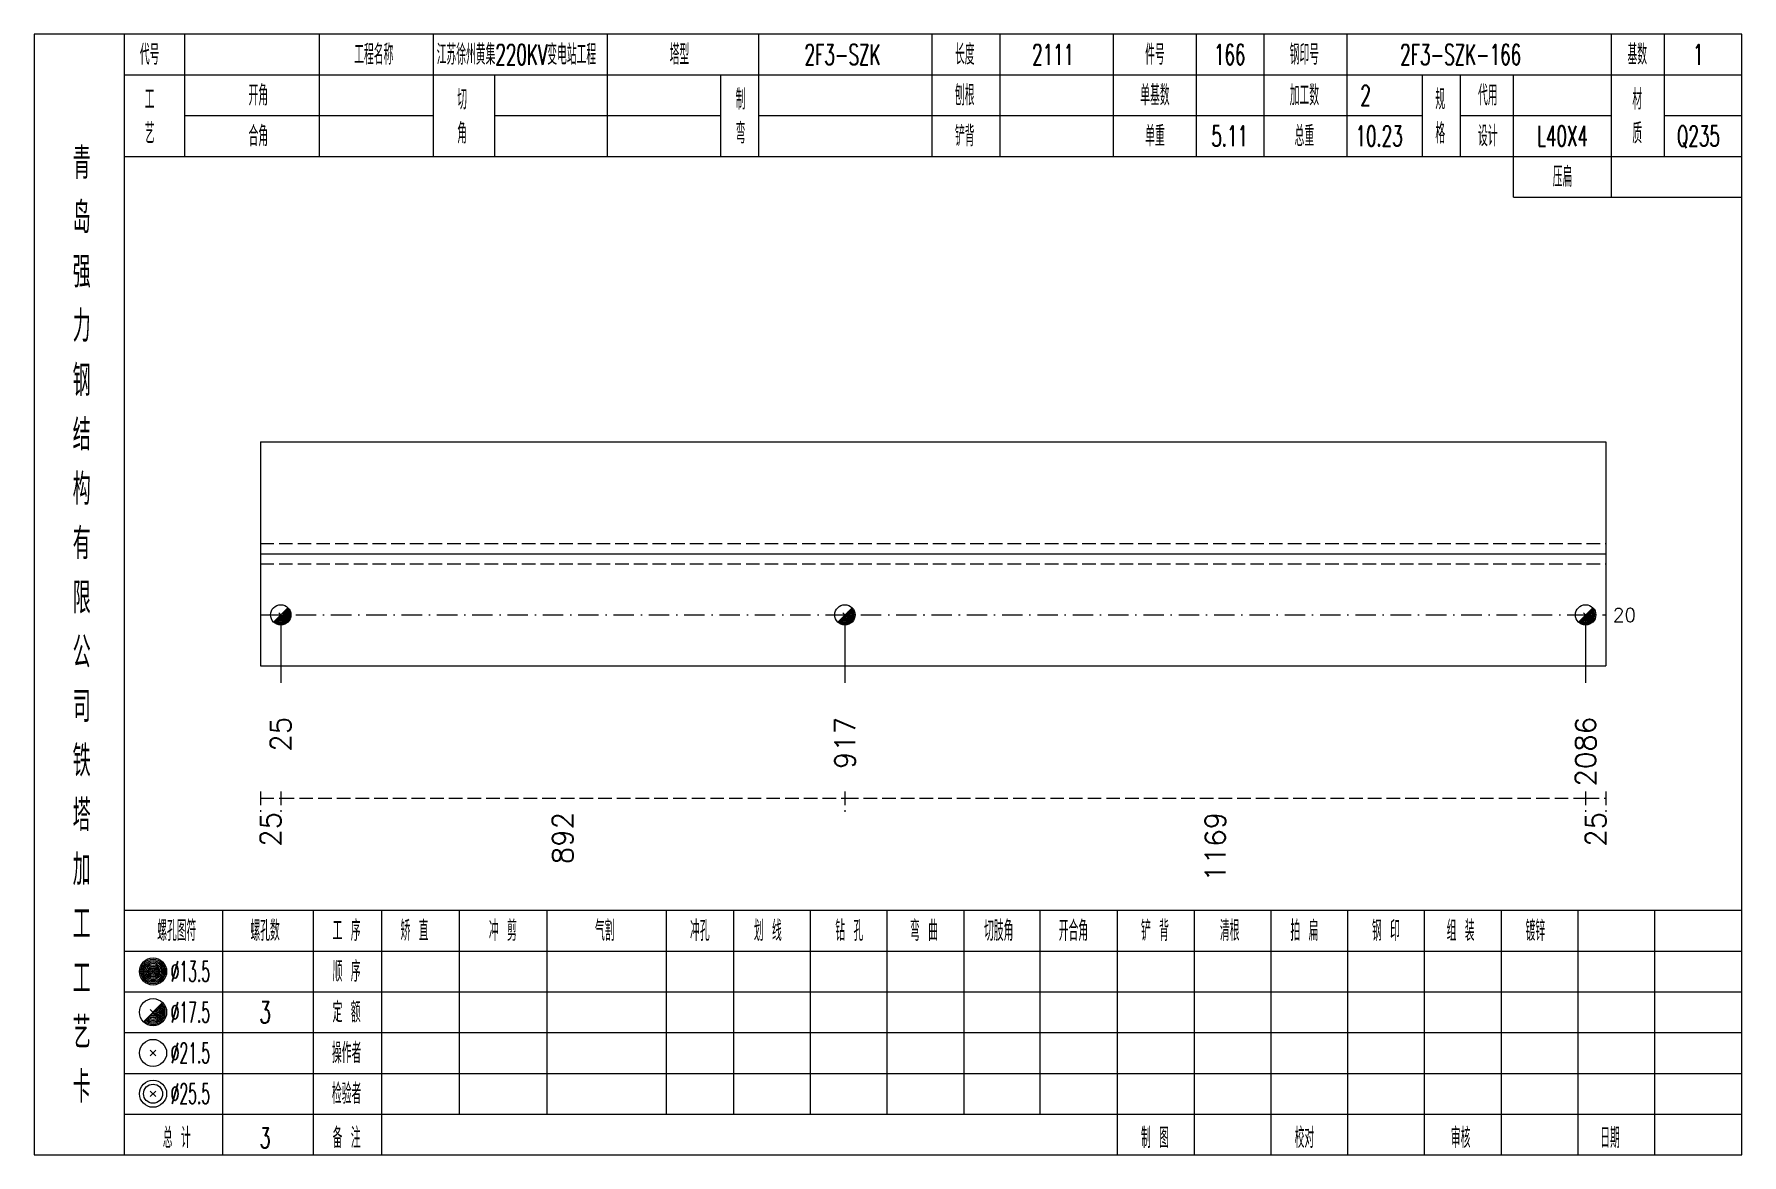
# Model space of a CAD drawing. Extents: x 0 to 4623, y -1159 to 4890.
# Drawn here: x 1557 to 1808.4, y 4050 to 4215 of the extents above; entities that cross this region are included whole.
import ezdxf
from ezdxf.enums import TextEntityAlignment as Align

# ---------------------------------------------------------------- set-up
doc = ezdxf.new("R2010")
doc.units = 0
doc.header["$MEASUREMENT"] = 0
doc.linetypes.add('一点画线', pattern=[5.2, 3, -1, 0.2, -1])
doc.linetypes.add('虚线', pattern=[2.75, 2, -0.75])
doc.layers.get('0').update_dxf_attribs({"linetype": 'CONTINUOUS', "lineweight": 25})
for name, color, linetype, lineweight in [('1', 7, 'CONTINUOUS', 25), ('4', 7, 'CONTINUOUS', 25), ('5', 7, 'CONTINUOUS', 25)]:
    doc.layers.add(name, color=color, linetype=linetype, lineweight=lineweight)
doc.styles.get("Standard").update_dxf_attribs({"font": 'simplex.shx', "width": 0.7, "height": 3, "bigfont": 'gbhzfs.shx'})

msp = doc.modelspace()

# ---------------------------------------------------------------- texts
at = {"color": 7, "linetype": 'Continuous', "lineweight": 13}
msp.add_text('20', height=2, dxfattribs=at).set_placement((1789.4, 4129.5), align=Align.MIDDLE_LEFT)
at = {"color": 8, "linetype": 'Continuous', "lineweight": 9}
for s, p in [('25', (1591.8, 4100.5)), ('892', (1634.826, 4100.5)), ('1169', (1730.876, 4100.5)), ('25', (1786.9, 4100.5))]:
    msp.add_text(s, height=3, rotation=90, dxfattribs=at).set_placement(p, align=Align.MIDDLE_RIGHT)
at = {"layer": '1', "color": 7, "linetype": 'Continuous', "lineweight": 13}
for s, p in [('25', (1593.3, 4114.5)), ('917', (1676.353, 4114.5)), ('2086', (1785.4, 4114.5))]:
    msp.add_text(s, height=3, rotation=90, dxfattribs=at).set_placement(p, align=Align.MIDDLE_RIGHT)
at = {"layer": '4', "color": 1, "linetype": 'Continuous', "lineweight": 13}
for s, height, width, p in [('代号', 3, 0.6, (1574, 4212)), ('工程名称', 3, 0.6, (1607, 4212)), ('江苏徐州黄集220KV变电站工程', 3, 0.6, (1628, 4212)), ('塔型', 3, 0.6, (1652, 4212)), ('2F3-SZK', 3, 0.6, (1676, 4212)), ('长度', 3, 0.6, (1694, 4212)), ('2111', 3, 0.6, (1707, 4212)), ('件号', 3, 0.6, (1722, 4212)), ('166', 3, 0.6, (1733, 4212)), ('钢印号', 3, 0.6, (1744, 4212)), ('2F3-SZK-166', 3, 0.6, (1767, 4212)), ('基数', 3, 0.6, (1793, 4212)), ('1', 3, 0.6, (1802, 4212)), ('工', 3, 0.6, (1574, 4205.4)), ('开角', 3, 0.6, (1590, 4206)), ('切', 3, 0.6, (1620, 4205.4)), ('制', 3, 0.6, (1661, 4205.4)), ('刨根', 3, 0.6, (1694, 4206)), ('单基数', 3, 0.6, (1722, 4206)), ('加工数', 3, 0.6, (1744, 4206)), ('2', 3, 0.6, (1753, 4206)), ('规', 3, 0.6, (1764, 4205.4)), ('代用', 3, 0.6, (1771, 4206)), ('材', 3, 0.6, (1793, 4205.4)), ('艺', 3, 0.6, (1574, 4200.4)), ('合角', 3, 0.6, (1590, 4200)), ('角', 3, 0.6, (1620, 4200.4)), ('弯', 3, 0.6, (1661, 4200.4)), ('铲背', 3, 0.6, (1694, 4200)), ('单重', 3, 0.6, (1722, 4200)), ('5.11', 3, 0.6, (1733, 4200)), ('总重', 3, 0.6, (1744, 4200)), ('10.23', 3, 0.6, (1755, 4200)), ('格', 3, 0.6, (1764, 4200.4)), ('设计', 3, 0.6, (1771, 4200)), ('L40X4', 3, 0.6, (1782, 4200)), ('质', 3, 0.6, (1793, 4200.4)), ('Q235', 3, 0.6, (1802, 4200)), ('青', 4.6, 0.8, (1564, 4196)), ('压扁', 3, 0.6, (1782, 4194)), ('岛', 4.6, 0.8, (1564, 4188)), ('强', 4.6, 0.8, (1564, 4180)), ('力', 4.6, 0.8, (1564, 4172)), ('钢', 4.6, 0.8, (1564, 4164)), ('结', 4.6, 0.8, (1564, 4156)), ('构', 4.6, 0.8, (1564, 4148)), ('有', 4.6, 0.8, (1564, 4140)), ('限', 4.6, 0.8, (1564, 4132)), ('公', 4.6, 0.8, (1564, 4124)), ('司', 4.6, 0.8, (1564, 4116)), ('铁', 4.6, 0.8, (1564, 4108)), ('塔', 4.6, 0.8, (1564, 4100)), ('加', 4.6, 0.8, (1564, 4092)), ('工', 4.6, 0.8, (1564, 4084)), ('螺孔图符', 3, 0.6, (1578, 4083)), ('螺孔数', 3, 0.6, (1591, 4083)), ('工 序', 3, 0.6, (1603, 4083)), ('矫 直', 3, 0.6, (1613, 4083)), ('冲 剪', 3, 0.6, (1626, 4083)), ('气割', 3, 0.6, (1641, 4083)), ('冲孔', 3, 0.6, (1655, 4083)), ('划 线', 3, 0.6, (1665, 4083)), ('钻 孔', 3, 0.6, (1677, 4083)), ('弯 曲', 3, 0.6, (1688, 4083)), ('切肢角', 3, 0.6, (1699, 4083)), ('开合角', 3, 0.6, (1710, 4083)), ('铲 背', 3, 0.6, (1722, 4083)), ('清根', 3, 0.6, (1733, 4083)), ('拍 扁', 3, 0.6, (1744, 4083)), ('钢 印', 3, 0.6, (1756, 4083)), ('组 装', 3, 0.6, (1767, 4083)), ('镀锌', 3, 0.6, (1778, 4083)), ('工', 4.6, 0.8, (1564, 4076)), ('%%C13.5', 3, 0.5, (1580, 4077)), ('顺 序', 3, 0.6, (1603, 4077)), ('定 额', 3, 0.6, (1603, 4071)), ('艺', 4.6, 0.8, (1564, 4068)), ('%%C17.5', 3, 0.5, (1580, 4071)), ('3', 3.2, 0.6, (1591, 4071)), ('%%C21.5', 3, 0.5, (1580, 4065)), ('操作者', 3, 0.6, (1603, 4065)), ('卡', 4.6, 0.8, (1564, 4060)), ('%%C25.5', 3, 0.5, (1580, 4059)), ('检验者', 3, 0.6, (1603, 4059)), ('总 计', 3, 0.6, (1578, 4052.5)), ('3', 3, 0.6, (1591, 4052.5)), ('备 注', 3, 0.6, (1603, 4052.5)), ('制 图', 3, 0.6, (1722, 4052.5)), ('校对', 3, 0.6, (1744, 4052.5)), ('审核', 3, 0.6, (1767, 4052.5)), ('日期', 3, 0.6, (1789, 4052.5))]:
    msp.add_text(s, height=height, dxfattribs=dict(at, width=width)).set_placement(p, align=Align.MIDDLE_CENTER)

# ---------------------------------------------------------------- blocks, each defined once
blk = doc.blocks.new('孔17.5')
at = {"layer": '5', "color": 7, "linetype": 'Continuous', "lineweight": 13}
for p, q in [((-0.707, -0.707), (0.707, 0.707)), ((-0.2, 0.2), (0.2, -0.2))]:
    blk.add_line(p, q, dxfattribs=at)
blk.add_circle((0, 0), 1, dxfattribs=at)
for radius in [0.9, 0.8, 0.7, 0.6, 0.5, 0.4, 0.3, 0.2, 0.1]:
    blk.add_arc((0, 0), radius, 225, 45, dxfattribs=at)

# ---------------------------------------------------------------- linework, layer by layer
at = {"color": 7, "linetype": 'Continuous', "lineweight": 18}
for p, q in [((1590.3, 4155), (1590.3, 4122)), ((1590.3, 4155), (1788.4, 4155)), ((1788.4, 4155), (1788.4, 4122)), ((1590.3, 4138.5), (1788.4, 4138.5))]:
    msp.add_line(p, q, dxfattribs=at)
at = {"color": 1, "linetype": '虚线', "lineweight": 18}
for p, q in [((1590.3, 4140), (1788.4, 4140)), ((1590.3, 4137), (1788.4, 4137))]:
    msp.add_line(p, q, dxfattribs=at)
at = {"color": 3, "linetype": '一点画线', "lineweight": 13}
msp.add_line((1590.3, 4129.5), (1788.4, 4129.5), dxfattribs=at)
at = {"color": 7, "linetype": 'Continuous', "lineweight": 13}
for p, q in [((1593.3, 4129.5), (1593.3, 4119.5)), ((1676.353, 4129.5), (1676.353, 4119.5)), ((1785.4, 4129.5), (1785.4, 4119.5))]:
    msp.add_line(p, q, dxfattribs=at)
at = {"color": 8, "linetype": '虚线', "lineweight": 9}
for p, q in [((1590.3, 4103.5), (1590.3, 4100.5)), ((1593.3, 4103.5), (1593.3, 4100.5)), ((1593.3, 4103.5), (1593.3, 4100.5)), ((1676.353, 4103.5), (1676.353, 4100.5)), ((1676.353, 4103.5), (1676.353, 4100.5)), ((1785.4, 4103.5), (1785.4, 4100.5)), ((1785.4, 4103.5), (1785.4, 4100.5)), ((1788.4, 4103.5), (1788.4, 4100.5)), ((1590.3, 4102.5), (1593.3, 4102.5)), ((1593.3, 4102.5), (1676.353, 4102.5)), ((1676.353, 4102.5), (1785.4, 4102.5)), ((1785.4, 4102.5), (1788.4, 4102.5))]:
    msp.add_line(p, q, dxfattribs=at)
at = {"layer": '1', "color": 7, "linetype": 'Continuous', "lineweight": 18}
msp.add_line((1590.3, 4122), (1788.4, 4122), dxfattribs=at)
at = {"layer": '4', "color": 1, "linetype": 'Continuous', "lineweight": 18}
for p, q in [((1570.3, 4050), (1570.3, 4215)), ((1579.2, 4197), (1579.2, 4215)), ((1599, 4197), (1599, 4215)), ((1615.8, 4197), (1615.8, 4215)), ((1641.4, 4197), (1641.4, 4215)), ((1663.7, 4197), (1663.7, 4215)), ((1689.2, 4197), (1689.2, 4215)), ((1699.2, 4197), (1699.2, 4215)), ((1715.9, 4197), (1715.9, 4215)), ((1728.1, 4197), (1728.1, 4215)), ((1738.1, 4197), (1738.1, 4215)), ((1750.3, 4197), (1750.3, 4215)), ((1789.2, 4191), (1789.2, 4215)), ((1797, 4197), (1797, 4215)), ((1570.3, 4209), (1808.4, 4209)), ((1624.8, 4197), (1624.8, 4209)), ((1658.1, 4197), (1658.1, 4209)), ((1761.4, 4197), (1761.4, 4209)), ((1767, 4197), (1767, 4209)), ((1774.8, 4191), (1774.8, 4209)), ((1579.2, 4203), (1615.8, 4203)), ((1624.8, 4203), (1658.1, 4203)), ((1663.7, 4203), (1761.4, 4203)), ((1767, 4203), (1789.2, 4203)), ((1797, 4203), (1808.4, 4203)), ((1570.3, 4197), (1808.4, 4197)), ((1774.8, 4191), (1808.4, 4191)), ((1570.3, 4086), (1808.4, 4086)), ((1584.8, 4050), (1584.8, 4086)), ((1598.1, 4050), (1598.1, 4086)), ((1608.2, 4050), (1608.2, 4086)), ((1619.6, 4056), (1619.6, 4086)), ((1632.5, 4056), (1632.5, 4086)), ((1650.1, 4056), (1650.1, 4086)), ((1660, 4056), (1660, 4086)), ((1671.3, 4056), (1671.3, 4086)), ((1682.6, 4056), (1682.6, 4086)), ((1693.9, 4056), (1693.9, 4086)), ((1705.1, 4056), (1705.1, 4086)), ((1716.5, 4056), (1716.5, 4086)), ((1727.8, 4056), (1727.8, 4086)), ((1739.1, 4056), (1739.1, 4086)), ((1750.4, 4056), (1750.4, 4086)), ((1761.7, 4056), (1761.7, 4086)), ((1773, 4056), (1773, 4086)), ((1784.3, 4056), (1784.3, 4086)), ((1795.6, 4056), (1795.6, 4086)), ((1570.3, 4080), (1808.4, 4080)), ((1570.3, 4074), (1808.4, 4074)), ((1570.3, 4068), (1808.4, 4068)), ((1570.3, 4062), (1808.4, 4062)), ((1570.3, 4056), (1808.4, 4056)), ((1716.5, 4050), (1716.5, 4056)), ((1727.8, 4050), (1727.8, 4056)), ((1739.1, 4050), (1739.1, 4056)), ((1750.4, 4050), (1750.4, 4056)), ((1761.7, 4050), (1761.7, 4056)), ((1773, 4050), (1773, 4056)), ((1784.3, 4050), (1784.3, 4056)), ((1795.6, 4050), (1795.6, 4056))]:
    msp.add_line(p, q, dxfattribs=at)
at = {"layer": '4', "color": 7, "linetype": 'Continuous', "lineweight": 13}
for p, q in [((1574.3, 4076.8), (1574.7, 4077.2)), ((1574.7, 4076.8), (1574.3, 4077.2)), ((1573.086, 4069.586), (1575.914, 4072.414)), ((1574.1, 4071.4), (1574.9, 4070.6)), ((1574.1, 4064.6), (1574.9, 4065.4)), ((1574.1, 4065.4), (1574.9, 4064.6)), ((1574.1, 4058.6), (1574.9, 4059.4)), ((1574.1, 4059.4), (1574.9, 4058.6))]:
    msp.add_line(p, q, dxfattribs=at)
at = {"layer": '4', "color": 1, "linetype": 'Continuous', "lineweight": 18}
msp.add_lwpolyline([(1557, 4215), (1557, 4050), (1808.4, 4050), (1808.4, 4215)], close=True, dxfattribs=at)
at = {"layer": '4', "color": 7, "linetype": 'Continuous', "lineweight": 13}
for centre, radius in [((1574.5, 4077), 2), ((1574.5, 4077), 1.8), ((1574.5, 4077), 1.6), ((1574.5, 4077), 1.4), ((1574.5, 4077), 1.2), ((1574.5, 4077), 1), ((1574.5, 4077), 0.8), ((1574.5, 4077), 0.6), ((1574.5, 4077), 0.4), ((1574.5, 4077), 0.2), ((1574.5, 4071), 2), ((1574.5, 4065), 2), ((1574.5, 4059), 2), ((1574.5, 4059), 1.4)]:
    msp.add_circle(centre, radius, dxfattribs=at)
for radius in [1.8, 1.6, 1.4, 1.2, 1, 0.8, 0.6, 0.4, 0.2]:
    msp.add_arc((1574.5, 4071), radius, 225, 45, dxfattribs=at)

# ---------------------------------------------------------------- block references
at = {"layer": '1', "color": 7, "linetype": 'Continuous', "lineweight": 13, "xscale": 1.5, "yscale": 1.5, "zscale": 1.5}
for p in [(1593.3, 4129.5), (1676.353, 4129.5), (1785.4, 4129.5)]:
    msp.add_blockref('孔17.5', p, dxfattribs=at)

msp.set_redraw_order([(e.dxf.handle, doc.entitydb.next_handle()) for e in msp.query("TEXT MTEXT ATTDEF DIMENSION ARC_DIMENSION")])  # texts and dimensions are drawn at this point

doc.saveas('drawing.dxf')
